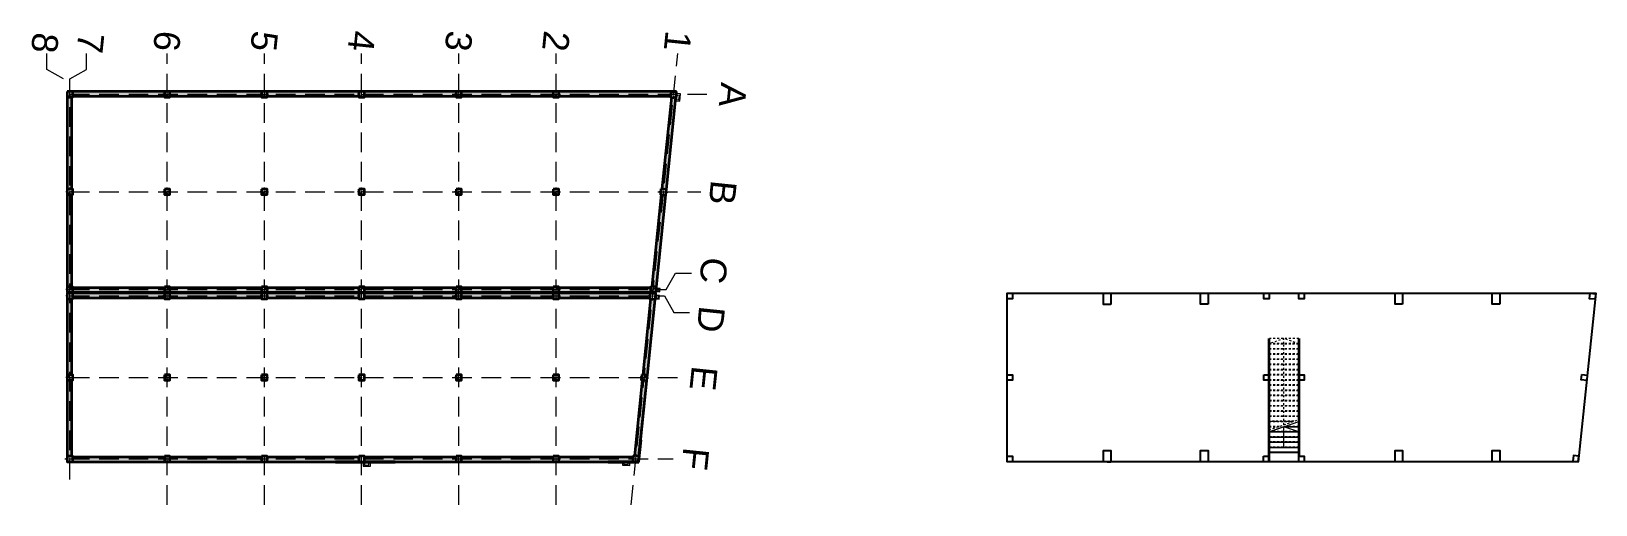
# Model space of a CAD drawing. Header units: millimetres. Extents: x 3404150 to 5321756, y 189673 to 670966.
# Drawn here: x 4943280 to 5027751, y 511149 to 536725 of the extents above; entities that cross this region are included whole.
import ezdxf

# ---------------------------------------------------------------- set-up
doc = ezdxf.new("R2010")
doc.units = ezdxf.units.MM
doc.header["$MEASUREMENT"] = 0
for name, pattern in [('Dashed Small', [211.666667, 105.833333, -105.833333]), ('Dot & Dashed', [3351.388812, 1587.5, -881.944444, 0, -881.944368]), ('Hidden', [1587.5, 1058.333333, -529.166667])]:
    doc.linetypes.add(name, pattern=pattern)
for name, color, linetype, lineweight in [('Drawing & Figure_Pen_No__20', 1, 'Continuous', 0), ('New_Structural - Bearing_Pen_No__1', 7, 'Continuous', 13), ('New_Structural - Bearing_Pen_No__21', 7, 'Continuous', 35), ('New_Structural - Bearing_Pen_No__22', 8, 'Continuous', 35), ('New_Structural - Stair & Railing_Pen_No__1', 7, 'Continuous', 13)]:
    doc.layers.add(name, color=color, linetype=linetype, lineweight=lineweight)
for name, color, linetype, lineweight, true_color in [('New_2D Drafting - General_Pen_No__68', 7, 'Continuous', 20, 0xfd4435), ('New_Drawing & Figure_Pen_No__61', 7, 'Continuous', 20, 0x6a6a6a), ('New_Structural - Bearing_Pen_No__102', 7, 'Continuous', 13, 0xcccccc), ('New_Structural - Bearing_Pen_No__161', 7, 'Continuous', 13, 0x6a6a6a), ('New_Structural - Bearing_Pen_No__184', 7, 'Continuous', 0, 0xe8e8e8)]:
    doc.layers.add(name, color=color, linetype=linetype, lineweight=lineweight, true_color=true_color)
doc.styles.add('GENERATED_STYLE_1', font='arial.ttf')
pattern_1 = [(299.682207, (5535689.04, 4638282.8), (564.71045, 321.87277), []), (29.682207, (5535689.04, 4638282.8), (321.87277, -564.71045), [])]

msp = doc.modelspace()

# ---------------------------------------------------------------- texts
at = {"layer": 'Drawing & Figure_Pen_No__20', "color": 1, "linetype": 'Continuous', "lineweight": 0, "char_height": 1400, "attachment_point": 7, "rotation": 264.10723, "style": 'GENERATED_STYLE_1'}
for s, insert in [('\\A1;{\\pql;\\fArial|b0|i0|c0|p0;\\W1.000000;8}', (4943358, 536710)), ('\\A1;{\\pql;\\fArial|b0|i0|c0|p0;\\W1.000000;7}', (4945835, 536699)), ('\\A1;{\\pql;\\fArial|b0|i0|c0|p0;\\W1.000000;6}', (4949949, 536805)), ('\\A1;{\\pql;\\fArial|b0|i0|c0|p0;\\W1.000000;5}', (4955199, 536805)), ('\\A1;{\\pql;\\fArial|b0|i0|c0|p0;\\W1.000000;4}', (4960472, 536802)), ('\\A1;{\\pql;\\fArial|b0|i0|c0|p0;\\W1.000000;3}', (4965698, 536805)), ('\\A1;{\\pql;\\fArial|b0|i0|c0|p0;\\W1.000000;2}', (4970972, 536802)), ('\\A1;{\\pql;\\fArial|b0|i0|c0|p0;\\W1.000000;1}', (4977541, 536802)), ('\\A1;{\\pql;\\fArial|b0|i0|c0|p0;\\W1.000000;A}', (4980532, 533993)), ('\\A1;{\\pql;\\fArial|b0|i0|c0|p0;\\W1.000000;B}', (4979988, 528723)), ('\\A1;{\\pql;\\fArial|b0|i0|c0|p0;\\W1.000000;C}', (4979477, 524570)), ('\\A1;{\\pql;\\fArial|b0|i0|c0|p0;\\W1.000000;D}', (4979352, 521936)), ('\\A1;{\\pql;\\fArial|b0|i0|c0|p0;\\W1.000000;E}', (4978953, 518695)), ('\\A1;{\\pql;\\fArial|b0|i0|c0|p0;\\W1.000000;F}', (4978499, 514293))]:
    msp.add_mtext(s, dxfattribs=dict(at, insert=insert))

# ---------------------------------------------------------------- hatches: boundary and pattern name
at = {"layer": 'New_Structural - Bearing_Pen_No__1', "linetype": 'Continuous', "lineweight": 0, "true_color": 0x5f5f5f}
for points in [[(4945466, 528201), (4945466, 533171), (4945216, 533171), (4945216, 528201)], [(4950466, 533221), (4950466, 533471), (4945516, 533471), (4945516, 533221)], [(4955716, 533471), (4950766, 533471), (4950766, 533221), (4955716, 533221)], [(4960966, 533221), (4960966, 533471), (4956016, 533471), (4956016, 533221)], [(4966216, 533471), (4961266, 533471), (4961266, 533221), (4966216, 533221)], [(4971466, 533221), (4971466, 533471), (4966516, 533471), (4966516, 533221)], [(4977797, 533221), (4977823, 533471), (4971766, 533471), (4971766, 533221)], [(4978091, 533142), (4977842, 533167), (4977330, 528207), (4977579, 528181)], [(4977873, 533471), (4977823, 533471), (4977873, 533466)], [(4978125, 533471), (4977873, 533471), (4977873, 533466), (4978094, 533443)], [(4978125, 533471), (4978094, 533443), (4978121, 533440)], [(4945466, 527901), (4945216, 527901), (4945216, 522924), (4945466, 522924)], [(4977036, 522923), (4977548, 527883), (4977299, 527909), (4976787, 522948)], [(4945466, 518173), (4945466, 522275), (4945216, 522275), (4945216, 518173)], [(4950466, 522624), (4950466, 522874), (4945516, 522874), (4945516, 522624)], [(4950466, 522325), (4950466, 522575), (4945516, 522575), (4945516, 522325)], [(4955716, 522874), (4950766, 522874), (4950766, 522624), (4955716, 522624)], [(4955716, 522325), (4955716, 522575), (4950766, 522575), (4950766, 522325)], [(4960966, 522874), (4956016, 522874), (4956016, 522624), (4960966, 522624)], [(4960966, 522575), (4956016, 522575), (4956016, 522325), (4960966, 522325)], [(4966216, 522624), (4966216, 522874), (4961266, 522874), (4961266, 522624)], [(4966216, 522325), (4966216, 522575), (4961266, 522575), (4961266, 522325)], [(4971466, 522624), (4971466, 522874), (4966516, 522874), (4966516, 522624)], [(4971466, 522575), (4966516, 522575), (4966516, 522325), (4971466, 522325)], [(4976707, 522655), (4976729, 522874), (4971766, 522874), (4971766, 522624), (4976754, 522624), (4976756, 522650)], [(4976673, 522325), (4976698, 522575), (4971766, 522575), (4971766, 522325)], [(4976544, 518156), (4976966, 522245), (4976717, 522271), (4976295, 518182)], [(4945466, 517873), (4945216, 517873), (4945216, 513771), (4945466, 513771)], [(4976513, 517858), (4976264, 517884), (4975842, 513795), (4976091, 513769)], [(4950466, 513471), (4950466, 513721), (4945516, 513721), (4945516, 513471)], [(4955716, 513721), (4950766, 513721), (4950766, 513471), (4955716, 513471)], [(4960966, 513471), (4960966, 513721), (4956016, 513721), (4956016, 513471)], [(4966216, 513721), (4961266, 513721), (4961266, 513471), (4966216, 513471)], [(4971466, 513721), (4966516, 513721), (4966516, 513471), (4971466, 513471)], [(4975762, 513502), (4975785, 513721), (4971766, 513721), (4971766, 513471), (4975809, 513471), (4975812, 513496)]]:
    msp.add_hatch(color=251, dxfattribs=at).paths.add_polyline_path(points)
at = {"layer": 'New_Structural - Bearing_Pen_No__102', "linetype": 'Continuous', "lineweight": 13, "true_color": 0xcccccc}
h = msp.add_hatch(dxfattribs=at)
h.set_pattern_fill('CONCRETE_BLOCK', color=254, angle=-105.31779, style=0, pattern_type=2)
h.set_pattern_definition(pattern_1)
h.paths.add_polyline_path([(4976082, 513471), (4976203, 514642), (4976184, 514644), (4976062, 513471)])
h = msp.add_hatch(dxfattribs=at)
h.set_pattern_fill('CONCRETE_BLOCK', color=254, angle=-105.31779, style=0, pattern_type=2)
h.set_pattern_definition(pattern_1)
h.paths.add_polyline_path([(4960399, 513471), (4959703, 513471), (4959703, 513451), (4960399, 513451)])
h = msp.add_hatch(dxfattribs=at)
h.set_pattern_fill('CONCRETE_BLOCK', color=254, angle=-105.31779, style=0, pattern_type=2)
h.set_pattern_definition(pattern_1)
h.paths.add_polyline_path([(4961409, 513471), (4960409, 513471), (4960409, 513451), (4961409, 513451)])
h = msp.add_hatch(dxfattribs=at)
h.set_pattern_fill('CONCRETE_BLOCK', color=254, angle=-105.31779, style=0, pattern_type=2)
h.set_pattern_definition(pattern_1)
h.paths.add_polyline_path([(4962932, 513471), (4961729, 513471), (4961729, 513451), (4962932, 513451)])
h = msp.add_hatch(dxfattribs=at)
h.set_pattern_fill('CONCRETE_BLOCK', color=254, angle=-105.31779, style=0, pattern_type=2)
h.set_pattern_definition(pattern_1)
h.paths.add_polyline_path([(4976062, 513471), (4974860, 513471), (4974860, 513451), (4976060, 513451)])
at = {"layer": 'New_Structural - Bearing_Pen_No__161', "linetype": 'Continuous', "lineweight": 13, "true_color": 0x6a6a6a}
h = msp.add_hatch(dxfattribs=at)
h.set_pattern_fill('CONCRETE_BLOCK', color=251, angle=-105.31779, style=0, pattern_type=2)
h.set_pattern_definition(pattern_1)
h.paths.add_polyline_path([(4945216, 533471), (4945216, 533171), (4945516, 533171), (4945516, 533471)])
h = msp.add_hatch(dxfattribs=at)
h.set_pattern_fill('CONCRETE_BLOCK', color=251, angle=-105.31779, style=0, pattern_type=2)
h.set_pattern_definition(pattern_1)
h.paths.add_polyline_path([(4950466, 533471), (4950466, 533171), (4950766, 533171), (4950766, 533471)])
h = msp.add_hatch(dxfattribs=at)
h.set_pattern_fill('CONCRETE_BLOCK', color=251, angle=-105.31779, style=0, pattern_type=2)
h.set_pattern_definition(pattern_1)
h.paths.add_polyline_path([(4955716, 533471), (4955716, 533171), (4956016, 533171), (4956016, 533471)])
h = msp.add_hatch(dxfattribs=at)
h.set_pattern_fill('CONCRETE_BLOCK', color=251, angle=-105.31779, style=0, pattern_type=2)
h.set_pattern_definition(pattern_1)
h.paths.add_polyline_path([(4960966, 533471), (4960966, 533171), (4961266, 533171), (4961266, 533471)])
h = msp.add_hatch(dxfattribs=at)
h.set_pattern_fill('CONCRETE_BLOCK', color=251, angle=-105.31779, style=0, pattern_type=2)
h.set_pattern_definition(pattern_1)
h.paths.add_polyline_path([(4966216, 533471), (4966216, 533171), (4966516, 533171), (4966516, 533471)])
h = msp.add_hatch(dxfattribs=at)
h.set_pattern_fill('CONCRETE_BLOCK', color=251, angle=-105.31779, style=0, pattern_type=2)
h.set_pattern_definition(pattern_1)
h.paths.add_polyline_path([(4971466, 533471), (4971466, 533171), (4971766, 533171), (4971766, 533471)])
h = msp.add_hatch(dxfattribs=at)
h.set_pattern_fill('CONCRETE_BLOCK', color=251, angle=-105.31779, style=0, pattern_type=2)
h.set_pattern_definition(pattern_1)
h.paths.add_polyline_path([(4977823, 533471), (4977792, 533172), (4978091, 533142), (4978121, 533440)])
h = msp.add_hatch(dxfattribs=at)
h.set_pattern_fill('CONCRETE_BLOCK', color=251, angle=-105.31779, style=0, pattern_type=2)
h.set_pattern_definition(pattern_1)
h.paths.add_polyline_path([(4945216, 528201), (4945216, 527901), (4945516, 527901), (4945516, 528201)])
h = msp.add_hatch(dxfattribs=at)
h.set_pattern_fill('CONCRETE_BLOCK', color=251, angle=-105.31779, style=0, pattern_type=2)
h.set_pattern_definition(pattern_1)
h.paths.add_polyline_path([(4950466, 528201), (4950466, 527901), (4950766, 527901), (4950766, 528201)])
h = msp.add_hatch(dxfattribs=at)
h.set_pattern_fill('CONCRETE_BLOCK', color=251, angle=-105.31779, style=0, pattern_type=2)
h.set_pattern_definition(pattern_1)
h.paths.add_polyline_path([(4955716, 528201), (4955716, 527901), (4956016, 527901), (4956016, 528201)])
h = msp.add_hatch(dxfattribs=at)
h.set_pattern_fill('CONCRETE_BLOCK', color=251, angle=-105.31779, style=0, pattern_type=2)
h.set_pattern_definition(pattern_1)
h.paths.add_polyline_path([(4960966, 528201), (4960966, 527901), (4961266, 527901), (4961266, 528201)])
h = msp.add_hatch(dxfattribs=at)
h.set_pattern_fill('CONCRETE_BLOCK', color=251, angle=-105.31779, style=0, pattern_type=2)
h.set_pattern_definition(pattern_1)
h.paths.add_polyline_path([(4966216, 528201), (4966216, 527901), (4966516, 527901), (4966516, 528201)])
h = msp.add_hatch(dxfattribs=at)
h.set_pattern_fill('CONCRETE_BLOCK', color=251, angle=-105.31779, style=0, pattern_type=2)
h.set_pattern_definition(pattern_1)
h.paths.add_polyline_path([(4971466, 528201), (4971466, 527901), (4971766, 527901), (4971766, 528201)])
h = msp.add_hatch(dxfattribs=at)
h.set_pattern_fill('CONCRETE_BLOCK', color=251, angle=-105.31779, style=0, pattern_type=2)
h.set_pattern_definition(pattern_1)
h.paths.add_polyline_path([(4945216, 522924), (4945216, 522624), (4945516, 522624), (4945516, 522924)])
h = msp.add_hatch(dxfattribs=at)
h.set_pattern_fill('CONCRETE_BLOCK', color=251, angle=-105.31779, style=0, pattern_type=2)
h.set_pattern_definition(pattern_1)
h.paths.add_polyline_path([(4950466, 522924), (4950466, 522624), (4950766, 522624), (4950766, 522924)])
h = msp.add_hatch(dxfattribs=at)
h.set_pattern_fill('CONCRETE_BLOCK', color=251, angle=-105.31779, style=0, pattern_type=2)
h.set_pattern_definition(pattern_1)
h.paths.add_polyline_path([(4955716, 522924), (4955716, 522624), (4956016, 522624), (4956016, 522924)])
h = msp.add_hatch(dxfattribs=at)
h.set_pattern_fill('CONCRETE_BLOCK', color=251, angle=-105.31779, style=0, pattern_type=2)
h.set_pattern_definition(pattern_1)
h.paths.add_polyline_path([(4960966, 522924), (4960966, 522624), (4961266, 522624), (4961266, 522924)])
h = msp.add_hatch(dxfattribs=at)
h.set_pattern_fill('CONCRETE_BLOCK', color=251, angle=-105.31779, style=0, pattern_type=2)
h.set_pattern_definition(pattern_1)
h.paths.add_polyline_path([(4966216, 522924), (4966216, 522624), (4966516, 522624), (4966516, 522924)])
h = msp.add_hatch(dxfattribs=at)
h.set_pattern_fill('CONCRETE_BLOCK', color=251, angle=-105.31779, style=0, pattern_type=2)
h.set_pattern_definition(pattern_1)
h.paths.add_polyline_path([(4971466, 522924), (4971466, 522624), (4971766, 522624), (4971766, 522924)])
h = msp.add_hatch(dxfattribs=at)
h.set_pattern_fill('CONCRETE_BLOCK', color=251, angle=-105.31779, style=0, pattern_type=2)
h.set_pattern_definition(pattern_1)
h.paths.add_polyline_path([(4976737, 522954), (4976707, 522655), (4977005, 522624), (4977036, 522923)])
h = msp.add_hatch(dxfattribs=at)
h.set_pattern_fill('CONCRETE_BLOCK', color=251, angle=-105.31779, style=0, pattern_type=2)
h.set_pattern_definition(pattern_1)
h.paths.add_polyline_path([(4945216, 518173), (4945216, 517873), (4945516, 517873), (4945516, 518173)])
h = msp.add_hatch(dxfattribs=at)
h.set_pattern_fill('CONCRETE_BLOCK', color=251, angle=-105.31779, style=0, pattern_type=2)
h.set_pattern_definition(pattern_1)
h.paths.add_polyline_path([(4950466, 518173), (4950466, 517873), (4950766, 517873), (4950766, 518173)])
h = msp.add_hatch(dxfattribs=at)
h.set_pattern_fill('CONCRETE_BLOCK', color=251, angle=-105.31779, style=0, pattern_type=2)
h.set_pattern_definition(pattern_1)
h.paths.add_polyline_path([(4955716, 518173), (4955716, 517873), (4956016, 517873), (4956016, 518173)])
h = msp.add_hatch(dxfattribs=at)
h.set_pattern_fill('CONCRETE_BLOCK', color=251, angle=-105.31779, style=0, pattern_type=2)
h.set_pattern_definition(pattern_1)
h.paths.add_polyline_path([(4960966, 518173), (4960966, 517873), (4961266, 517873), (4961266, 518173)])
h = msp.add_hatch(dxfattribs=at)
h.set_pattern_fill('CONCRETE_BLOCK', color=251, angle=-105.31779, style=0, pattern_type=2)
h.set_pattern_definition(pattern_1)
h.paths.add_polyline_path([(4966216, 518173), (4966216, 517873), (4966516, 517873), (4966516, 518173)])
h = msp.add_hatch(dxfattribs=at)
h.set_pattern_fill('CONCRETE_BLOCK', color=251, angle=-105.31779, style=0, pattern_type=2)
h.set_pattern_definition(pattern_1)
h.paths.add_polyline_path([(4971466, 518173), (4971466, 517873), (4971766, 517873), (4971766, 518173)])
h = msp.add_hatch(dxfattribs=at)
h.set_pattern_fill('CONCRETE_BLOCK', color=251, angle=-105.31779, style=0, pattern_type=2)
h.set_pattern_definition(pattern_1)
h.paths.add_polyline_path([(4976246, 518187), (4976215, 517889), (4976513, 517858), (4976544, 518156)])
h = msp.add_hatch(dxfattribs=at)
h.set_pattern_fill('CONCRETE_BLOCK', color=251, angle=-105.31779, style=0, pattern_type=2)
h.set_pattern_definition(pattern_1)
h.paths.add_polyline_path([(4945216, 513771), (4945216, 513471), (4945516, 513471), (4945516, 513771)])
h = msp.add_hatch(dxfattribs=at)
h.set_pattern_fill('CONCRETE_BLOCK', color=251, angle=-105.31779, style=0, pattern_type=2)
h.set_pattern_definition(pattern_1)
h.paths.add_polyline_path([(4950466, 513771), (4950466, 513471), (4950766, 513471), (4950766, 513771)])
h = msp.add_hatch(dxfattribs=at)
h.set_pattern_fill('CONCRETE_BLOCK', color=251, angle=-105.31779, style=0, pattern_type=2)
h.set_pattern_definition(pattern_1)
h.paths.add_polyline_path([(4955716, 513771), (4955716, 513471), (4956016, 513471), (4956016, 513771)])
h = msp.add_hatch(dxfattribs=at)
h.set_pattern_fill('CONCRETE_BLOCK', color=251, angle=-105.31779, style=0, pattern_type=2)
h.set_pattern_definition(pattern_1)
h.paths.add_polyline_path([(4960966, 513771), (4960966, 513471), (4961266, 513471), (4961266, 513771)])
h = msp.add_hatch(dxfattribs=at)
h.set_pattern_fill('CONCRETE_BLOCK', color=251, angle=-105.31779, style=0, pattern_type=2)
h.set_pattern_definition(pattern_1)
h.paths.add_polyline_path([(4966216, 513771), (4966216, 513471), (4966516, 513471), (4966516, 513771)])
h = msp.add_hatch(dxfattribs=at)
h.set_pattern_fill('CONCRETE_BLOCK', color=251, angle=-105.31779, style=0, pattern_type=2)
h.set_pattern_definition(pattern_1)
h.paths.add_polyline_path([(4971466, 513771), (4971466, 513471), (4971766, 513471), (4971766, 513771)])

# ---------------------------------------------------------------- linework, layer by layer
for p, q in [((5001568, 522574), (5001568, 521974)), ((5001568, 514071), (5001568, 513471)), ((5011718, 513771), (5011743, 513771)), ((5011718, 513771), (5011968, 513771)), ((5001368, 513471), (5001568, 513471))]:
    msp.add_line(p, q)
for points in [[(4945216, 522575), (4945516, 522575), (4945516, 522275), (4945216, 522275)], [(4950466, 522575), (4950766, 522575), (4950766, 522275), (4950466, 522275)], [(4955716, 522575), (4956016, 522575), (4956016, 522275), (4955716, 522275)], [(4960966, 522575), (4961266, 522575), (4961266, 522275), (4960966, 522275)], [(4966216, 522575), (4966516, 522575), (4966516, 522275), (4966216, 522275)], [(4971466, 522575), (4971766, 522575), (4971766, 522275), (4971466, 522275)], [(4995968, 522575), (4996268, 522575), (4996268, 522275), (4995968, 522275)], [(5001568, 521974), (5001168, 521974), (5001168, 522574), (5001568, 522574)], [(5006818, 521975), (5006418, 521975), (5006418, 522575), (5006818, 522575)], [(5009827, 522574), (5010127, 522574), (5010127, 522274), (5009827, 522274)], [(5011718, 522575), (5012018, 522575), (5012018, 522275), (5011718, 522275)], [(5017318, 521975), (5016918, 521975), (5016918, 522575), (5017318, 522575)], [(5022568, 521975), (5022168, 521975), (5022168, 522575), (5022568, 522575)], [(4945216, 518173), (4945516, 518173), (4945516, 517873), (4945216, 517873)], [(4950466, 518173), (4950766, 518173), (4950766, 517873), (4950466, 517873)], [(4955716, 518173), (4956016, 518173), (4956016, 517873), (4955716, 517873)], [(4960966, 518173), (4961266, 518173), (4961266, 517873), (4960966, 517873)], [(4966216, 518173), (4966516, 518173), (4966516, 517873), (4966216, 517873)], [(4971466, 518173), (4971766, 518173), (4971766, 517873), (4971466, 517873)], [(4995968, 518173), (4996268, 518173), (4996268, 517873), (4995968, 517873)], [(5009827, 518173), (5010127, 518173), (5010127, 517873), (5009827, 517873)], [(5011718, 518173), (5012018, 518173), (5012018, 517873), (5011718, 517873)], [(4945216, 513771), (4945516, 513771), (4945516, 513471), (4945216, 513471)], [(4950466, 513771), (4950766, 513771), (4950766, 513471), (4950466, 513471)], [(4955716, 513771), (4956016, 513771), (4956016, 513471), (4955716, 513471)], [(4960966, 513771), (4961266, 513771), (4961266, 513471), (4960966, 513471)], [(4966216, 513771), (4966516, 513771), (4966516, 513471), (4966216, 513471)], [(4971466, 513771), (4971766, 513771), (4971766, 513471), (4971466, 513471)], [(4995968, 513771), (4996268, 513771), (4996268, 513471), (4995968, 513471)], [(5001568, 513471), (5001168, 513471), (5001168, 514071), (5001568, 514071)], [(5006818, 513471), (5006418, 513471), (5006418, 514071), (5006818, 514071)], [(5009818, 513771), (5010118, 513771), (5010118, 513471), (5009818, 513471)], [(5011718, 513771), (5012018, 513771), (5012018, 513471), (5011718, 513471)], [(5017318, 513471), (5016918, 513471), (5016918, 514071), (5017318, 514071)], [(5022568, 513471), (5022168, 513471), (5022168, 514071), (5022568, 514071)]]:
    msp.add_lwpolyline(points, close=True)
for points in [[(4977000, 522575), (4976060, 513471), (4945216, 513471), (4945216, 522575), (4977000, 522575)], [(4976698, 522575), (4976997, 522544), (4976966, 522245), (4976668, 522276), (4976698, 522575)], [(5027751, 522575), (5026812, 513471), (4995968, 513471), (4995968, 522575), (5027751, 522575)], [(4995968, 522574), (5027751, 522574), (5026812, 513471), (4995968, 513471), (4995968, 522575)], [(5027450, 522575), (5027748, 522544), (5027717, 522245), (5027419, 522276), (5027450, 522575)], [(4976246, 518187), (4976544, 518156), (4976513, 517858), (4976215, 517889), (4976246, 518187)], [(5026997, 518187), (5027295, 518156), (5027264, 517858), (5026966, 517889), (5026997, 518187)], [(4976060, 513471), (4976091, 513769), (4975793, 513800), (4975762, 513502), (4976062, 513471)], [(5026812, 513471), (5026842, 513769), (5026544, 513800), (5026513, 513502), (5026814, 513471)]]:
    msp.add_lwpolyline(points)
at = {"layer": 'New_2D Drafting - General_Pen_No__68', "color": 20, "linetype": 'Hidden', "lineweight": 20, "true_color": 0xfd4435}
for p, q in [((4944126, 534665), (4944126, 535519)), ((4946257, 534665), (4946257, 535519)), ((4950616, 511149), (4950616, 535519)), ((4955866, 511149), (4955866, 535519)), ((4961116, 511149), (4961116, 535519)), ((4966366, 511149), (4966366, 535519)), ((4971616, 511149), (4971616, 535519)), ((4975670, 511149), (4978185, 535519)), ((4945017, 534157), (4944126, 534665)), ((4945366, 534157), (4946257, 534665)), ((4945366, 512511), (4945366, 534157)), ((4945366, 533321), (4979980, 533321)), ((4945366, 528051), (4979436, 528051)), ((4977562, 522774), (4978070, 523665)), ((4978070, 523665), (4978924, 523665)), ((4945366, 522774), (4977562, 522774)), ((4945366, 522425), (4977466, 522425)), ((4977466, 522425), (4977974, 521534)), ((4977974, 521534), (4978828, 521534)), ((4945366, 518023), (4978401, 518023)), ((4945366, 513621), (4977947, 513621))]:
    msp.add_line(p, q, dxfattribs=at)
at = {"layer": 'New_Drawing & Figure_Pen_No__61', "color": 251, "linetype": 'Dot & Dashed', "lineweight": 20, "true_color": 0x6a6a6a, "flags": 128}
msp.add_lwpolyline([(4945216, 522599), (4977000, 522599), (4978355, 522599)], dxfattribs=at)
at = {"layer": 'New_Structural - Bearing_Pen_No__1', "color": 7, "linetype": 'Continuous', "lineweight": 13}
for p, q in [((4945366, 533401), (4945366, 533551)), ((4945366, 533241), (4945366, 533091)), ((4945446, 533321), (4945596, 533321)), ((4950536, 533321), (4950386, 533321)), ((4950616, 533401), (4950616, 533551)), ((4950616, 533241), (4950616, 533091)), ((4950696, 533321), (4950846, 533321)), ((4955786, 533321), (4955636, 533321)), ((4955866, 533401), (4955866, 533551)), ((4955866, 533241), (4955866, 533091)), ((4955946, 533321), (4956096, 533321)), ((4961036, 533321), (4960886, 533321)), ((4961116, 533401), (4961116, 533551)), ((4961116, 533241), (4961116, 533091)), ((4961196, 533321), (4961346, 533321)), ((4966286, 533321), (4966136, 533321)), ((4966366, 533401), (4966366, 533551)), ((4966366, 533241), (4966366, 533091)), ((4966446, 533321), (4966596, 533321)), ((4971536, 533321), (4971386, 533321)), ((4971616, 533401), (4971616, 533551)), ((4971616, 533241), (4971616, 533091)), ((4971696, 533321), (4971846, 533321)), ((4977877, 533314), (4977728, 533330)), ((4977949, 533227), (4977933, 533077)), ((4977965, 533386), (4977980, 533535)), ((4978036, 533298), (4978186, 533282)), ((4945286, 528051), (4945136, 528051)), ((4945366, 528131), (4945366, 528281)), ((4945366, 527971), (4945366, 527821)), ((4945446, 528051), (4945596, 528051)), ((4950536, 528051), (4950386, 528051)), ((4950616, 528131), (4950616, 528281)), ((4950616, 527971), (4950616, 527821)), ((4950696, 528051), (4950846, 528051)), ((4955786, 528051), (4955636, 528051)), ((4955866, 528131), (4955866, 528281)), ((4955866, 527971), (4955866, 527821)), ((4955946, 528051), (4956096, 528051)), ((4961036, 528051), (4960886, 528051)), ((4961116, 528131), (4961116, 528281)), ((4961116, 527971), (4961116, 527821)), ((4961196, 528051), (4961346, 528051)), ((4966286, 528051), (4966136, 528051)), ((4966366, 528131), (4966366, 528281)), ((4966366, 527971), (4966366, 527821)), ((4966446, 528051), (4966596, 528051)), ((4971536, 528051), (4971386, 528051)), ((4971616, 528131), (4971616, 528281)), ((4971616, 527971), (4971616, 527821)), ((4971696, 528051), (4971846, 528051)), ((4977334, 528056), (4977185, 528071)), ((4977406, 527968), (4977390, 527819)), ((4977422, 528127), (4977438, 528276)), ((4977494, 528039), (4977643, 528024)), ((4945366, 522854), (4945366, 523004)), ((4950616, 522854), (4950616, 523004)), ((4955866, 522854), (4955866, 523004)), ((4961116, 522854), (4961116, 523004)), ((4966366, 522854), (4966366, 523004)), ((4971616, 522854), (4971616, 523004)), ((4976879, 522869), (4976895, 523018)), ((4945286, 522774), (4945136, 522774)), ((4945286, 522425), (4945136, 522425)), ((4945366, 522694), (4945366, 522544)), ((4945366, 522505), (4945366, 522655)), ((4945366, 522345), (4945366, 522195)), ((4945446, 522774), (4945596, 522774)), ((4945446, 522425), (4945596, 522425)), ((4950536, 522774), (4950386, 522774)), ((4950536, 522425), (4950386, 522425)), ((4950616, 522694), (4950616, 522544)), ((4950616, 522505), (4950616, 522655)), ((4950616, 522345), (4950616, 522195)), ((4950696, 522774), (4950846, 522774)), ((4950696, 522425), (4950846, 522425)), ((4955786, 522774), (4955636, 522774)), ((4955786, 522425), (4955636, 522425)), ((4955866, 522694), (4955866, 522544)), ((4955866, 522505), (4955866, 522655)), ((4955866, 522345), (4955866, 522195)), ((4955946, 522774), (4956096, 522774)), ((4955946, 522425), (4956096, 522425)), ((4961036, 522774), (4960886, 522774)), ((4961036, 522425), (4960886, 522425)), ((4961116, 522694), (4961116, 522544)), ((4961116, 522505), (4961116, 522655)), ((4961116, 522345), (4961116, 522195)), ((4961196, 522774), (4961346, 522774)), ((4961196, 522425), (4961346, 522425)), ((4966286, 522774), (4966136, 522774)), ((4966286, 522425), (4966136, 522425)), ((4966366, 522694), (4966366, 522544)), ((4966366, 522505), (4966366, 522655)), ((4966366, 522345), (4966366, 522195)), ((4966446, 522774), (4966596, 522774)), ((4966446, 522425), (4966596, 522425)), ((4971536, 522774), (4971386, 522774)), ((4971536, 522425), (4971386, 522425)), ((4971616, 522694), (4971616, 522544)), ((4971616, 522505), (4971616, 522655)), ((4971616, 522345), (4971616, 522195)), ((4971696, 522774), (4971846, 522774)), ((4971696, 522425), (4971846, 522425)), ((4976753, 522418), (4976603, 522434)), ((4976792, 522797), (4976642, 522813)), ((4976824, 522330), (4976809, 522181)), ((4976840, 522490), (4976856, 522639)), ((4976863, 522709), (4976848, 522560)), ((4976912, 522402), (4977061, 522386)), ((4976951, 522781), (4977100, 522765)), ((4945286, 518023), (4945136, 518023)), ((4945366, 518103), (4945366, 518253)), ((4945366, 517943), (4945366, 517793)), ((4945446, 518023), (4945596, 518023)), ((4950536, 518023), (4950386, 518023)), ((4950616, 518103), (4950616, 518253)), ((4950616, 517943), (4950616, 517793)), ((4950696, 518023), (4950846, 518023)), ((4955786, 518023), (4955636, 518023)), ((4955866, 518103), (4955866, 518253)), ((4955866, 517943), (4955866, 517793)), ((4955946, 518023), (4956096, 518023)), ((4961036, 518023), (4960886, 518023)), ((4961116, 518103), (4961116, 518253)), ((4961116, 517943), (4961116, 517793)), ((4961196, 518023), (4961346, 518023)), ((4966286, 518023), (4966136, 518023)), ((4966366, 518103), (4966366, 518253)), ((4966366, 517943), (4966366, 517793)), ((4966446, 518023), (4966596, 518023)), ((4971536, 518023), (4971386, 518023)), ((4971616, 518103), (4971616, 518253)), ((4971616, 517943), (4971616, 517793)), ((4971696, 518023), (4971846, 518023)), ((4976300, 518031), (4976151, 518046)), ((4976371, 517943), (4976356, 517794)), ((4976388, 518102), (4976403, 518251)), ((4976459, 518014), (4976608, 517999)), ((4945096, 513621), (4945246, 513621)), ((4945286, 513621), (4945136, 513621)), ((4945366, 513701), (4945366, 513851)), ((4945446, 513621), (4945596, 513621)), ((4950536, 513621), (4950386, 513621)), ((4950616, 513701), (4950616, 513851)), ((4950696, 513621), (4950846, 513621)), ((4955786, 513621), (4955636, 513621)), ((4955866, 513701), (4955866, 513851)), ((4955946, 513621), (4956096, 513621)), ((4961036, 513621), (4960886, 513621)), ((4961116, 513701), (4961116, 513851)), ((4961196, 513621), (4961346, 513621)), ((4966286, 513621), (4966136, 513621)), ((4966366, 513701), (4966366, 513851)), ((4966446, 513621), (4966596, 513621)), ((4971536, 513621), (4971386, 513621)), ((4971616, 513701), (4971616, 513851)), ((4971696, 513621), (4971846, 513621)), ((4975847, 513644), (4975698, 513659)), ((4975935, 513715), (4975950, 513864)), ((4976006, 513627), (4976155, 513612)), ((4945366, 513541), (4945366, 513391)), ((4950616, 513541), (4950616, 513391)), ((4955866, 513541), (4955866, 513391)), ((4961116, 513541), (4961116, 513391)), ((4966366, 513541), (4966366, 513391)), ((4971616, 513541), (4971616, 513391)), ((4975918, 513556), (4975903, 513407))]:
    msp.add_line(p, q, dxfattribs=at)
for p in [(4945366, 533321), (4950616, 533321), (4955866, 533321), (4961116, 533321), (4966366, 533321), (4971616, 533321), (4977957, 533306), (4945366, 528051), (4950616, 528051), (4955866, 528051), (4961116, 528051), (4966366, 528051), (4971616, 528051), (4977414, 528048), (4945366, 522774), (4945366, 522425), (4950616, 522774), (4950616, 522425), (4955866, 522774), (4955866, 522425), (4961116, 522774), (4961116, 522425), (4966366, 522774), (4966366, 522425), (4971616, 522774), (4971616, 522425), (4976832, 522410), (4976871, 522789), (4945366, 518023), (4950616, 518023), (4955866, 518023), (4961116, 518023), (4966366, 518023), (4971616, 518023), (4976379, 518023), (4945366, 513621), (4950616, 513621), (4955866, 513621), (4961116, 513621), (4966366, 513621), (4971616, 513621), (4975927, 513635)]:
    msp.add_point(p, dxfattribs=at)
at = {"layer": 'New_Structural - Bearing_Pen_No__184', "color": 254, "linetype": 'Continuous', "lineweight": 0, "true_color": 0xe8e8e8}
for points in [[(4978087, 532967), (4978291, 532946), (4978332, 533341), (4978128, 533362)], [(4978248, 533018), (4978273, 533259), (4978137, 533273), (4978112, 533032)], [(4976984, 522278), (4977175, 522259), (4977195, 522450), (4977003, 522470)], [(4977142, 522301), (4977153, 522411), (4977017, 522426), (4977005, 522315)], [(4977024, 522664), (4977216, 522644), (4977235, 522835), (4977044, 522855)], [(4977182, 522686), (4977194, 522797), (4977057, 522811), (4977046, 522700)], [(4961205, 513444), (4961197, 513240), (4961594, 513225), (4961602, 513430)], [(4961266, 513287), (4961508, 513278), (4961513, 513415), (4961271, 513424)], [(4975211, 513484), (4975203, 513279), (4975600, 513265), (4975608, 513469)], [(4975272, 513327), (4975515, 513318), (4975520, 513455), (4975277, 513464)]]:
    msp.add_lwpolyline(points, close=True, dxfattribs=at)
at = {"layer": 'New_Structural - Bearing_Pen_No__21', "color": 7, "linetype": 'Continuous', "lineweight": 35}
for points in [[(4945216, 533471), (4945216, 533171), (4945516, 533171), (4945516, 533471)], [(4950466, 533471), (4950466, 533171), (4950766, 533171), (4950766, 533471)], [(4955716, 533471), (4955716, 533171), (4956016, 533171), (4956016, 533471)], [(4960966, 533471), (4960966, 533171), (4961266, 533171), (4961266, 533471)], [(4966216, 533471), (4966216, 533171), (4966516, 533171), (4966516, 533471)], [(4971466, 533471), (4971466, 533171), (4971766, 533171), (4971766, 533471)], [(4977823, 533471), (4977792, 533172), (4978091, 533142), (4978121, 533440)], [(4945216, 528201), (4945216, 527901), (4945516, 527901), (4945516, 528201)], [(4950466, 528201), (4950466, 527901), (4950766, 527901), (4950766, 528201)], [(4955716, 528201), (4955716, 527901), (4956016, 527901), (4956016, 528201)], [(4960966, 528201), (4960966, 527901), (4961266, 527901), (4961266, 528201)], [(4966216, 528201), (4966216, 527901), (4966516, 527901), (4966516, 528201)], [(4971466, 528201), (4971466, 527901), (4971766, 527901), (4971766, 528201)], [(4977280, 528212), (4977249, 527914), (4977548, 527883), (4977579, 528181)], [(4945216, 522924), (4945216, 522624), (4945516, 522624), (4945516, 522924)], [(4950466, 522924), (4950466, 522624), (4950766, 522624), (4950766, 522924)], [(4955716, 522924), (4955716, 522624), (4956016, 522624), (4956016, 522924)], [(4960966, 522924), (4960966, 522624), (4961266, 522624), (4961266, 522924)], [(4966216, 522924), (4966216, 522624), (4966516, 522624), (4966516, 522924)], [(4971466, 522924), (4971466, 522624), (4971766, 522624), (4971766, 522924)], [(4976737, 522954), (4976707, 522655), (4977005, 522624), (4977036, 522923)], [(4945216, 522575), (4945216, 522275), (4945516, 522275), (4945516, 522575)], [(4950466, 522575), (4950466, 522275), (4950766, 522275), (4950766, 522575)], [(4955716, 522575), (4955716, 522275), (4956016, 522275), (4956016, 522575)], [(4960966, 522575), (4960966, 522275), (4961266, 522275), (4961266, 522575)], [(4966216, 522575), (4966216, 522275), (4966516, 522275), (4966516, 522575)], [(4971466, 522575), (4971466, 522275), (4971766, 522275), (4971766, 522575)], [(4976698, 522575), (4976668, 522276), (4976966, 522245), (4976997, 522544)], [(4945216, 518173), (4945216, 517873), (4945516, 517873), (4945516, 518173)], [(4950466, 518173), (4950466, 517873), (4950766, 517873), (4950766, 518173)], [(4955716, 518173), (4955716, 517873), (4956016, 517873), (4956016, 518173)], [(4960966, 518173), (4960966, 517873), (4961266, 517873), (4961266, 518173)], [(4966216, 518173), (4966216, 517873), (4966516, 517873), (4966516, 518173)], [(4971466, 518173), (4971466, 517873), (4971766, 517873), (4971766, 518173)], [(4976246, 518187), (4976215, 517889), (4976513, 517858), (4976544, 518156)], [(4945216, 513771), (4945216, 513471), (4945516, 513471), (4945516, 513771)], [(4950466, 513771), (4950466, 513471), (4950766, 513471), (4950766, 513771)], [(4955716, 513771), (4955716, 513471), (4956016, 513471), (4956016, 513771)], [(4960966, 513771), (4960966, 513471), (4961266, 513471), (4961266, 513771)], [(4966216, 513771), (4966216, 513471), (4966516, 513471), (4966516, 513771)], [(4971466, 513771), (4971466, 513471), (4971766, 513471), (4971766, 513771)], [(4975793, 513800), (4975762, 513502), (4976060, 513471), (4976091, 513769)]]:
    msp.add_lwpolyline(points, close=True, dxfattribs=at)
at = {"layer": 'New_Structural - Bearing_Pen_No__22', "color": 8, "linetype": 'Continuous', "lineweight": 35}
for points in [[(4945216, 533171), (4945216, 528201)], [(4945466, 528201), (4945466, 533171)], [(4950466, 533471), (4945516, 533471)], [(4945516, 533221), (4950466, 533221)], [(4955716, 533471), (4950766, 533471)], [(4950766, 533221), (4955716, 533221)], [(4960966, 533471), (4956016, 533471)], [(4956016, 533221), (4960966, 533221)], [(4966216, 533471), (4961266, 533471)], [(4961266, 533221), (4966216, 533221)], [(4971466, 533471), (4966516, 533471)], [(4966516, 533221), (4971466, 533221)], [(4977873, 533471), (4971766, 533471)], [(4971766, 533221), (4977797, 533221)], [(4977842, 533167), (4977330, 528207)], [(4977579, 528181), (4978091, 533142)], [(4978125, 533471), (4977873, 533471)], [(4978121, 533440), (4978125, 533471)], [(4945216, 527901), (4945216, 522924)], [(4945466, 522924), (4945466, 527901)], [(4977299, 527909), (4976787, 522948)], [(4977036, 522923), (4977548, 527883)], [(4945216, 522275), (4945216, 518173)], [(4945466, 518173), (4945466, 522275)], [(4950466, 522874), (4945516, 522874)], [(4945516, 522624), (4950466, 522624)], [(4950466, 522575), (4945516, 522575)], [(4945516, 522325), (4950466, 522325)], [(4955716, 522874), (4950766, 522874)], [(4950766, 522624), (4955716, 522624)], [(4955716, 522575), (4950766, 522575)], [(4950766, 522325), (4955716, 522325)], [(4960966, 522874), (4956016, 522874)], [(4956016, 522624), (4960966, 522624)], [(4960966, 522575), (4956016, 522575)], [(4956016, 522325), (4960966, 522325)], [(4966216, 522874), (4961266, 522874)], [(4961266, 522624), (4966216, 522624)], [(4966216, 522575), (4961266, 522575)], [(4961266, 522325), (4966216, 522325)], [(4971466, 522874), (4966516, 522874)], [(4966516, 522624), (4971466, 522624)], [(4971466, 522575), (4966516, 522575)], [(4966516, 522325), (4971466, 522325)], [(4976729, 522874), (4971766, 522874)], [(4971766, 522624), (4976754, 522624)], [(4977000, 522575), (4971766, 522575)], [(4971766, 522325), (4976673, 522325)], [(4976717, 522271), (4976295, 518182)], [(4976544, 518156), (4976966, 522245)], [(4977005, 522624), (4976754, 522624)], [(4976997, 522544), (4977000, 522575)], [(5010118, 513471), (5010118, 520125)], [(5011717, 520124), (5011718, 513771)], [(4945216, 517873), (4945216, 513771)], [(4945466, 513771), (4945466, 517873)], [(4976264, 517884), (4975842, 513795)], [(4976091, 513769), (4976513, 517858)], [(4976184, 514644), (4976062, 513471)], [(4976082, 513471), (4976203, 514642)], [(4976203, 514642), (4976184, 514644)], [(4950466, 513721), (4945516, 513721)], [(4955716, 513721), (4950766, 513721)], [(4960966, 513721), (4956016, 513721)], [(4966216, 513721), (4961266, 513721)], [(4971466, 513721), (4966516, 513721)], [(4975785, 513721), (4971766, 513721)], [(4945516, 513471), (4950466, 513471)], [(4950766, 513471), (4955716, 513471)], [(4956016, 513471), (4960966, 513471)], [(4960399, 513471), (4959703, 513471)], [(4959703, 513471), (4959703, 513451)], [(4959703, 513451), (4960399, 513451)], [(4960399, 513451), (4960399, 513471)], [(4960966, 513471), (4960409, 513471)], [(4960409, 513471), (4960409, 513451)], [(4960409, 513451), (4961409, 513451)], [(4961266, 513471), (4966216, 513471)], [(4961409, 513471), (4961266, 513471)], [(4961409, 513451), (4961409, 513471)], [(4961719, 513471), (4961419, 513471)], [(4961419, 513471), (4961419, 513451)], [(4961419, 513451), (4961719, 513451)], [(4961719, 513451), (4961719, 513471)], [(4962932, 513471), (4961729, 513471)], [(4961729, 513471), (4961729, 513451)], [(4961729, 513451), (4962932, 513451)], [(4962932, 513451), (4962932, 513471)], [(4966516, 513471), (4971466, 513471)], [(4971766, 513471), (4976060, 513471)], [(4974850, 513471), (4974429, 513471)], [(4974429, 513471), (4974429, 513451)], [(4974429, 513451), (4974850, 513451)], [(4974850, 513451), (4974850, 513471)], [(4976062, 513471), (4974860, 513471)], [(4974860, 513471), (4974860, 513451)], [(4974860, 513451), (4976080, 513451)], [(4976080, 513451), (4976082, 513471)]]:
    msp.add_lwpolyline(points, dxfattribs=at)
at = {"layer": 'New_Structural - Stair & Railing_Pen_No__1', "color": 7, "linetype": 'Dashed Small', "lineweight": 13}
for p, q in [((5011717, 520124), (5010117, 520124)), ((5010917, 520124), (5010117, 519844)), ((5011717, 519859), (5010117, 519859)), ((5010117, 519844), (5011717, 519844)), ((5011717, 519579), (5010117, 519579)), ((5010117, 519564), (5011717, 519564)), ((5010917, 519844), (5010917, 520124)), ((5011717, 519844), (5010917, 520124)), ((5010918, 515470), (5010917, 519844)), ((5011717, 519299), (5010117, 519299)), ((5010117, 519284), (5011717, 519284)), ((5011717, 519019), (5010117, 519019)), ((5011717, 519004), (5010117, 519004)), ((5010117, 519004), (5011717, 519004)), ((5011717, 518739), (5010117, 518739)), ((5010117, 518724), (5011717, 518724)), ((5011717, 518459), (5010117, 518459)), ((5011717, 518444), (5010117, 518444)), ((5010117, 518444), (5011717, 518444)), ((5011717, 518179), (5010117, 518179)), ((5011717, 518164), (5010117, 518164)), ((5010117, 518164), (5011717, 518164)), ((5011717, 517899), (5010117, 517899)), ((5011717, 517884), (5010117, 517884)), ((5010117, 517884), (5011717, 517884)), ((5011717, 517619), (5010117, 517619)), ((5011717, 517604), (5010117, 517604)), ((5010117, 517604), (5011717, 517604)), ((5011718, 517339), (5010118, 517339)), ((5011718, 517324), (5010118, 517324)), ((5010118, 517324), (5011718, 517324)), ((5011718, 517059), (5010118, 517059)), ((5011718, 517044), (5010118, 517044)), ((5010118, 517044), (5011718, 517044)), ((5011718, 516779), (5010118, 516779)), ((5011718, 516764), (5010118, 516764)), ((5010118, 516764), (5011718, 516764)), ((5011718, 516499), (5010118, 516499)), ((5011718, 516484), (5010118, 516484)), ((5010118, 516484), (5011718, 516484)), ((5011718, 516219), (5010118, 516219)), ((5011718, 516204), (5010118, 516204)), ((5010118, 516204), (5011718, 516204)), ((5011718, 515939), (5010118, 515939)), ((5011718, 515924), (5010118, 515924)), ((5010118, 515924), (5011718, 515924)), ((5010118, 515190), (5011718, 515750)), ((5011458, 515659), (5010118, 515659)), ((5011415, 515644), (5010118, 515644)), ((5010118, 515644), (5011415, 515644)), ((5010658, 515379), (5010118, 515379)), ((5010118, 515364), (5010615, 515364)), ((5011718, 515379), (5010960, 515379)), ((5011718, 514819), (5010118, 514819)), ((5011718, 514539), (5010118, 514539)), ((5011718, 515099), (5010160, 515099)), ((5011718, 514259), (5010118, 514259)), ((5011718, 513979), (5010118, 513979))]:
    msp.add_line(p, q, dxfattribs=at)
at = {"layer": 'New_Structural - Stair & Railing_Pen_No__1', "color": 7, "linetype": 'Continuous', "lineweight": 13}
for p, q in [((5010118, 515084), (5011718, 515644)), ((5010918, 515364), (5010118, 515084)), ((5011718, 515364), (5010918, 515364)), ((5010918, 515364), (5011718, 515364)), ((5010918, 514244), (5010918, 515364)), ((5011718, 515084), (5010918, 515364)), ((5011718, 515084), (5010118, 515084)), ((5010118, 515084), (5011718, 515084)), ((5011718, 514804), (5010118, 514804)), ((5010118, 514804), (5011718, 514804)), ((5011718, 514524), (5010118, 514524)), ((5010118, 514524), (5011718, 514524)), ((5011718, 514244), (5010118, 514244)), ((5010118, 514244), (5011718, 514244)), ((5010118, 514014), (5011718, 514014)), ((5010118, 513964), (5011718, 513964))]:
    msp.add_line(p, q, dxfattribs=at)

msp.set_redraw_order([(e.dxf.handle, doc.entitydb.next_handle()) for e in msp.query("TEXT MTEXT ATTDEF DIMENSION ARC_DIMENSION")])  # texts and dimensions are drawn at this point

doc.saveas('drawing.dxf')
